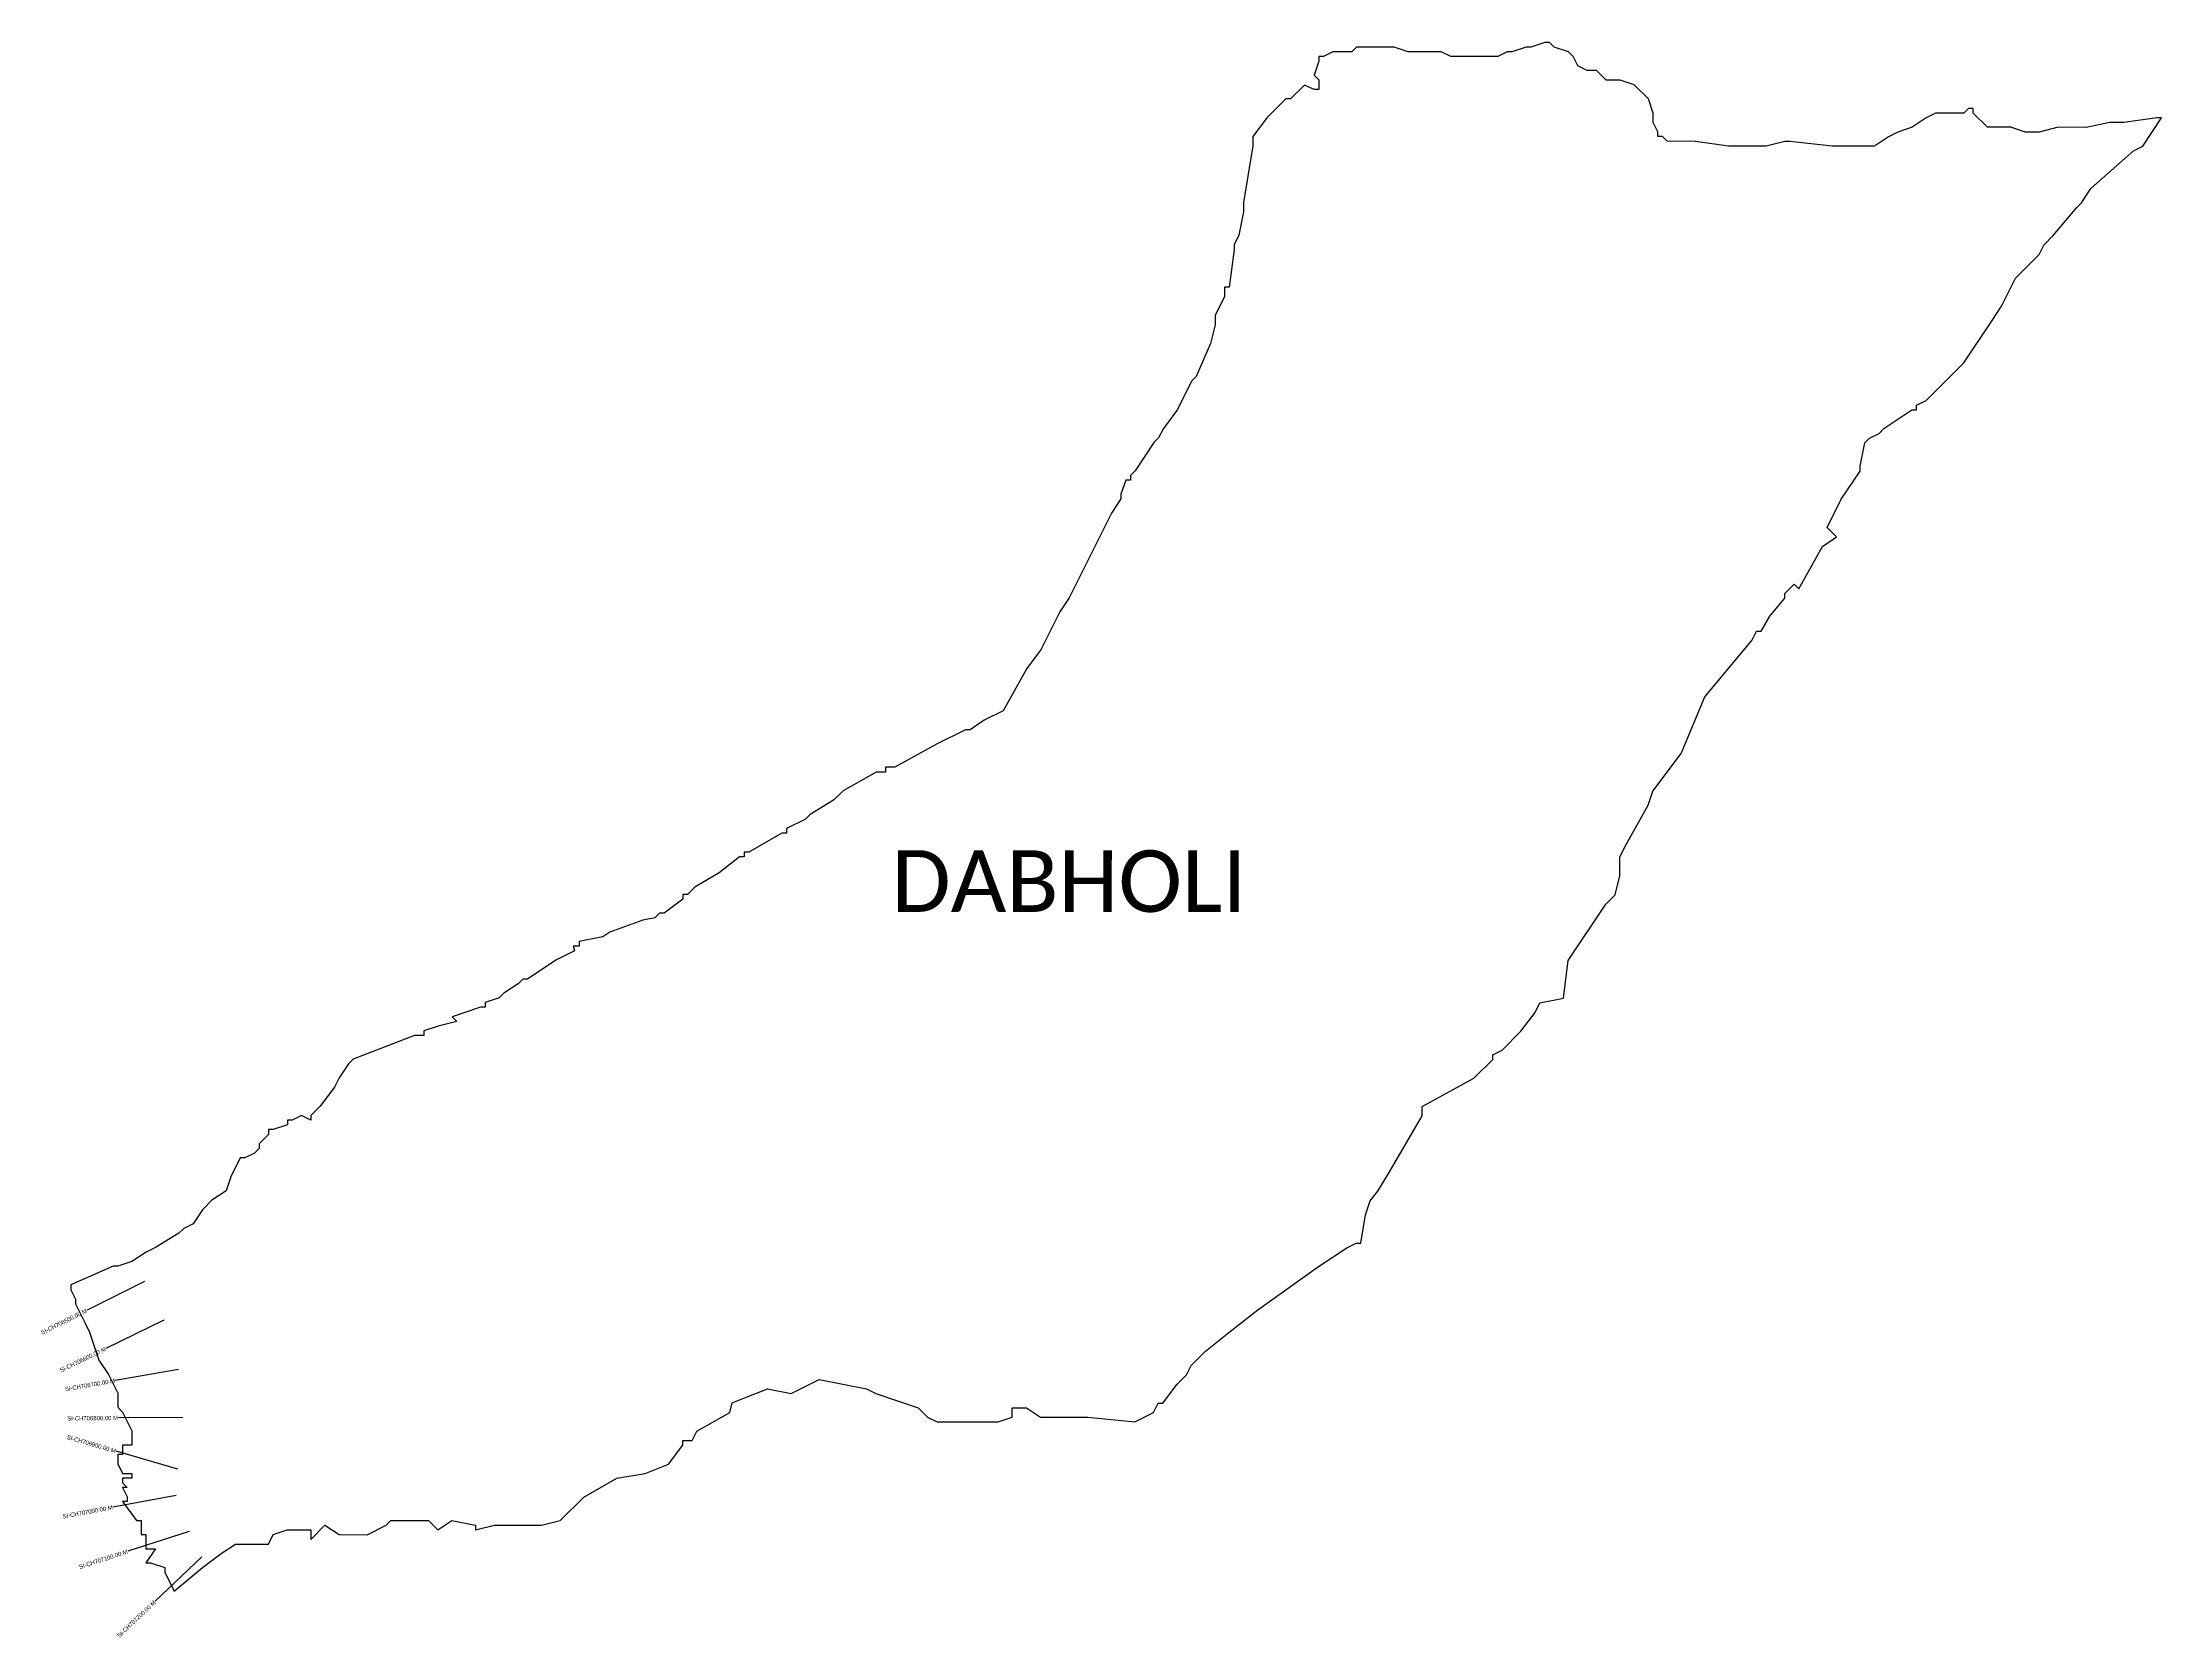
# Model space of a CAD drawing. Header units: metres. Extents: x 350969 to 355910, y 1754136 to 1757853.
import ezdxf
from ezdxf.enums import TextEntityAlignment as Align

# ---------------------------------------------------------------- set-up
doc = ezdxf.new("R2010")
doc.units = ezdxf.units.M
for name, color, linetype in [('CS', 134, 'Continuous'), ('CSMark', 6, 'Continuous'), ('VILLAGE BOUNDRY', 10, 'Continuous'), ('VILLAGE NAME', 250, 'Continuous')]:
    doc.layers.add(name, color=color, linetype=linetype)

msp = doc.modelspace()

# ---------------------------------------------------------------- linework, layer by layer
at = {"layer": 'CS'}
for p, q in [((351207.6, 1754963.9), (351073.3, 1754897.1)), ((351252.3, 1754873.6), (351117.3, 1754808.1)), ((351286.9, 1754758.7), (351139.1, 1754733.1)), ((351296.4, 1754647.1), (351146.4, 1754645.8)), ((351285, 1754526.4), (351141, 1754568.5)), ((351281.3, 1754465.3), (351133.8, 1754437.9)), ((351311.3, 1754381), (351168.6, 1754334.9)), ((351340.8, 1754321.9), (351232, 1754218.5))]:
    msp.add_line(p, q, dxfattribs=at)
at = {"layer": 'VILLAGE BOUNDRY', "ltscale": 0.1, "flags": 128}
msp.add_lwpolyline([(354010.3, 1755042.6), (354032.3, 1755053.6), (354043.2, 1755053.6), (354054.2, 1755119.4), (354065.2, 1755152.3), (354082.8, 1755174.3), (354109.2, 1755218.2), (354186.1, 1755349.9), (354186.1, 1755371.9), (354306.9, 1755437.7), (354350.8, 1755481.6), (354350.8, 1755492.6), (354372.7, 1755503.5), (354416.7, 1755547.5), (354449.6, 1755591.3), (354460.6, 1755613.3), (354515.5, 1755624.2), (354526.5, 1755712.1), (354614.4, 1755843.8), (354636.4, 1755865.7), (354647.3, 1755909.6), (354647.3, 1755953.5), (354658.4, 1755975.5), (354713.3, 1756074.3), (354724.3, 1756107.2), (354790.2, 1756195), (354845.1, 1756326.7), (354954.9, 1756458.4), (354965.9, 1756480.4), (354976.9, 1756480.4), (354996.9, 1756515.3), (355031.8, 1756557.2), (355031.8, 1756568.2), (355053.8, 1756590.1), (355064.7, 1756579.1), (355119.7, 1756677.9), (355152.6, 1756699.9), (355130.7, 1756721.8), (355163.6, 1756787.7), (355207.6, 1756853.5), (355207.6, 1756864.5), (355218.6, 1756919.4), (355229.6, 1756930.4), (355251.5, 1756941.3), (355262.5, 1756952.3), (355328.4, 1756996.2), (355339.3, 1756996.2), (355339.3, 1757007.2), (355361.3, 1757018.2), (355449.2, 1757106), (355515.1, 1757204.7), (355537, 1757237.7), (355570, 1757303.5), (355624.9, 1757358.4), (355635.9, 1757380.3), (355657.9, 1757402.3), (355712.8, 1757468.1), (355723.8, 1757479.1), (355745.7, 1757512), (355844.6, 1757599.8), (355866.5, 1757610.8), (355910.4, 1757676.7), (355899.5, 1757676.7), (355822.6, 1757665.7), (355789.7, 1757665.7), (355734.8, 1757654.7), (355668.9, 1757654.8), (355625, 1757643.8), (355592.1, 1757643.8), (355559.2, 1757654.8), (355504.3, 1757654.8), (355471.3, 1757687.8), (355471.3, 1757698.8), (355460.4, 1757698.8), (355449.4, 1757687.8), (355383.5, 1757687.8), (355361.6, 1757676.8), (355328.6, 1757654.9), (355295.7, 1757643.9), (355273.7, 1757633), (355240.8, 1757611), (355142, 1757611.1), (355043.2, 1757622.1), (355032.2, 1757622.1), (354988.3, 1757611.1), (354900.5, 1757611.2), (354823.6, 1757622.1), (354757.7, 1757622.2), (354746.7, 1757633.1), (354735.8, 1757633.1), (354735.8, 1757644.1), (354724.8, 1757666.1), (354724.8, 1757688), (354713.8, 1757721), (354680.9, 1757753.9), (354648, 1757764.9), (354615.1, 1757764.9), (354593.1, 1757786.9), (354571.2, 1757786.9), (354549.2, 1757797.9), (354538.3, 1757819.9), (354527.3, 1757830.8), (354494.3, 1757841.8), (354483.4, 1757852.8), (354472.4, 1757852.8), (354439.4, 1757841.8), (354428.5, 1757841.8), (354395.5, 1757830.9), (354384.5, 1757830.9), (354362.6, 1757819.9), (354252.8, 1757820), (354230.9, 1757830.9), (354154, 1757831), (354121.1, 1757842), (354033.3, 1757842), (354022.3, 1757831), (353978.4, 1757831), (353956.4, 1757820.1), (353945.4, 1757820.1), (353945.4, 1757809.1), (353934.4, 1757776.2), (353945.4, 1757765.2), (353945.4, 1757743.2), (353934.4, 1757743.2), (353911.7, 1757753.4), (353879.5, 1757721.3), (353868.5, 1757721.3), (353846.6, 1757699.3), (353824.6, 1757677.4), (353791.7, 1757633.5), (353791.7, 1757611.6), (353769.7, 1757479.8), (353769.7, 1757457.9), (353758.7, 1757403), (353747.7, 1757381), (353747.7, 1757370.1), (353736.7, 1757282.2), (353725.7, 1757282.2), (353725.7, 1757260.3), (353703.7, 1757216.3), (353703.7, 1757194.4), (353692.7, 1757150.5), (353659.7, 1757073.7), (353648.8, 1757062.7), (353615.8, 1756996.8), (353582.9, 1756952.9), (353571.8, 1756931), (353560.9, 1756920), (353517, 1756854.1), (353506, 1756843.2), (353506, 1756832.2), (353495, 1756832.2), (353484, 1756799.3), (353484, 1756788.3), (353462, 1756755.4), (353451, 1756733.4), (353363.1, 1756557.8), (353341.2, 1756524.9), (353297.7, 1756438.2), (353264.3, 1756393.2), (353209.3, 1756294.4), (353165.4, 1756272.4), (353132.5, 1756250.5), (353121.5, 1756250.5), (353055.6, 1756217.6), (352956.8, 1756162.7), (352934.9, 1756162.7), (352934.8, 1756151.8), (352912.9, 1756151.8), (352836, 1756107.9), (352814.1, 1756086), (352759.2, 1756053), (352748.2, 1756042), (352704.3, 1756020.1), (352704.2, 1756009.1), (352693.3, 1756009.1), (352616.4, 1755965.2), (352605.4, 1755965.2), (352605.4, 1755954.3), (352594.5, 1755954.3), (352547.3, 1755916.6), (352490.1, 1755883), (352473.7, 1755866.5), (352462.7, 1755866.5), (352462.7, 1755855.5), (352418.8, 1755822.6), (352407.8, 1755822.6), (352396.8, 1755811.6), (352369.4, 1755806.2), (352292.5, 1755778.7), (352276, 1755767.8), (352221.1, 1755756.8), (352221.1, 1755745.8), (352206.4, 1755745.8), (352210.2, 1755734.9), (352166.2, 1755712.9), (352100.3, 1755669), (352089.4, 1755669), (352078.4, 1755658.1), (352045.4, 1755636.1), (352034.5, 1755625.1), (352001.5, 1755614.2), (352001.5, 1755603.2), (351990.6, 1755603.2), (351924.7, 1755581.3), (351935.6, 1755570.3), (351891.7, 1755559.3), (351858.8, 1755548.4), (351858.8, 1755537.4), (351836.8, 1755537.4), (351694.1, 1755482.5), (351683.1, 1755471.6), (351661.2, 1755438.7), (351650.1, 1755416.7), (351617.2, 1755372.8), (351595.2, 1755350.9), (351595.2, 1755339.9), (351573.3, 1755350.9), (351551.3, 1755339.9), (351540.4, 1755339.9), (351540.4, 1755328.9), (351507.4, 1755318), (351496.4, 1755318), (351496.4, 1755307), (351474.4, 1755285), (351474.4, 1755274), (351463.5, 1755263.1), (351441.5, 1755252.1), (351430.5, 1755252.1), (351408.6, 1755208.2), (351397.6, 1755175.3), (351364.6, 1755153.3), (351342.7, 1755131.4), (351320.7, 1755098.4), (351298.8, 1755087.5), (351287.7, 1755076.5), (351232.8, 1755043.6), (351210.9, 1755032.6), (351178, 1755010.7), (351145, 1754999.7), (351134, 1754999.7), (351035.2, 1754955.9), (351035.2, 1754944.9), (351046.2, 1754922.9), (351046.2, 1754911.9), (351068.1, 1754868), (351079.1, 1754846), (351101, 1754780.2), (351123, 1754747.2), (351144.9, 1754703.3), (351144.9, 1754671.3), (351155.9, 1754659.4), (351177.8, 1754615.5), (351177.8, 1754582.5), (351155.8, 1754582.5), (351155.8, 1754560.6), (351144.8, 1754560.6), (351144.8, 1754538.6), (351155.8, 1754516.7), (351177.8, 1754516.7), (351177.8, 1754505.7), (351155.8, 1754505.7), (351155.8, 1754494.7), (351166.8, 1754483.7), (351155.8, 1754483.7), (351166.8, 1754461.8), (351166.8, 1754450.8), (351155.8, 1754450.8), (351188.7, 1754406.9), (351199.7, 1754406.9), (351199.7, 1754373.9), (351210.7, 1754373.9), (351210.7, 1754341), (351232.6, 1754341), (351210.6, 1754308.1), (351221.6, 1754308.1), (351254.5, 1754297.1), (351254.5, 1754286.1), (351276.5, 1754242.2), (351342.4, 1754297.1), (351386.3, 1754330), (351419.2, 1754351.9), (351496.1, 1754351.9), (351507.1, 1754373.8), (351540, 1754384.8), (351594.9, 1754384.8), (351594.9, 1754362.8), (351627.8, 1754395.7), (351660.8, 1754373.8), (351726.6, 1754373.7), (351770.5, 1754395.7), (351781.5, 1754406.7), (351869.4, 1754406.6), (351891.3, 1754384.7), (351924.2, 1754406.6), (351979.1, 1754395.6), (351979.1, 1754384.7), (352023, 1754395.6), (352132.8, 1754395.6), (352176.7, 1754406.5), (352231.7, 1754461.4), (352308.5, 1754505.3), (352374.4, 1754516.2), (352429.3, 1754538.2), (352462.2, 1754582.1), (352462.2, 1754593), (352484.2, 1754593), (352495.2, 1754615), (352572, 1754658.9), (352577.5, 1754680.8), (352605, 1754691.8), (352659.9, 1754713.7), (352714.8, 1754702.7), (352780.6, 1754735.6), (352890.4, 1754713.7), (352912.4, 1754702.7), (353011.2, 1754669.7), (353033.1, 1754647.7), (353055.1, 1754636.7), (353197.8, 1754636.7), (353230.7, 1754647.6), (353230.7, 1754669.6), (353263.7, 1754669.6), (353296.6, 1754647.6), (353406.4, 1754647.6), (353516.2, 1754636.6), (353560.1, 1754658.5), (353571, 1754680.5), (353582, 1754680.5), (353615, 1754724.4), (353637, 1754746.3), (353647.9, 1754768.3), (353680.9, 1754801.2), (353735.8, 1754845.1), (353803.1, 1754897.8), (353944.4, 1754998.7)], close=True, dxfattribs=at)

# ---------------------------------------------------------------- texts
at = {"layer": 'CSMark'}
for s, rotation, p in [('SI-CH706500.00 M', 26.4536, (351072.4, 1754896.6)), ('SI-CH706600.00 M', 25.9216, (351116.4, 1754807.6)), ('SI-CH706700.00 M', 9.8181, (351138.2, 1754732.9)), ('SI-CH706800.00 M', 0.4808, (351145.4, 1754645.8)), ('SI-CH706900.00 M', 343.7155, (351140.1, 1754568.7)), ('SI-CH707000.00 M', 10.5163, (351132.8, 1754437.7)), ('SI-CH707100.00 M', 17.9308, (351167.6, 1754334.6)), ('SI-CH707200.00 M', 43.5395, (351231.3, 1754217.8))]:
    msp.add_text(s, height=10, rotation=rotation, dxfattribs=at).set_placement(p, align=Align.MIDDLE_RIGHT)
at = {"layer": 'VILLAGE NAME', "insert": (352949.3, 1755969.4), "char_height": 143.7, "attachment_point": 1, "rotation": 359.9793}
msp.add_mtext_dynamic_manual_height_columns('{\\fCalibri|b0|i0|c0|p34;DABHOLI}', width=1418, gutter_width=718.5, heights=[0], dxfattribs=at)

doc.saveas('drawing.dxf')
